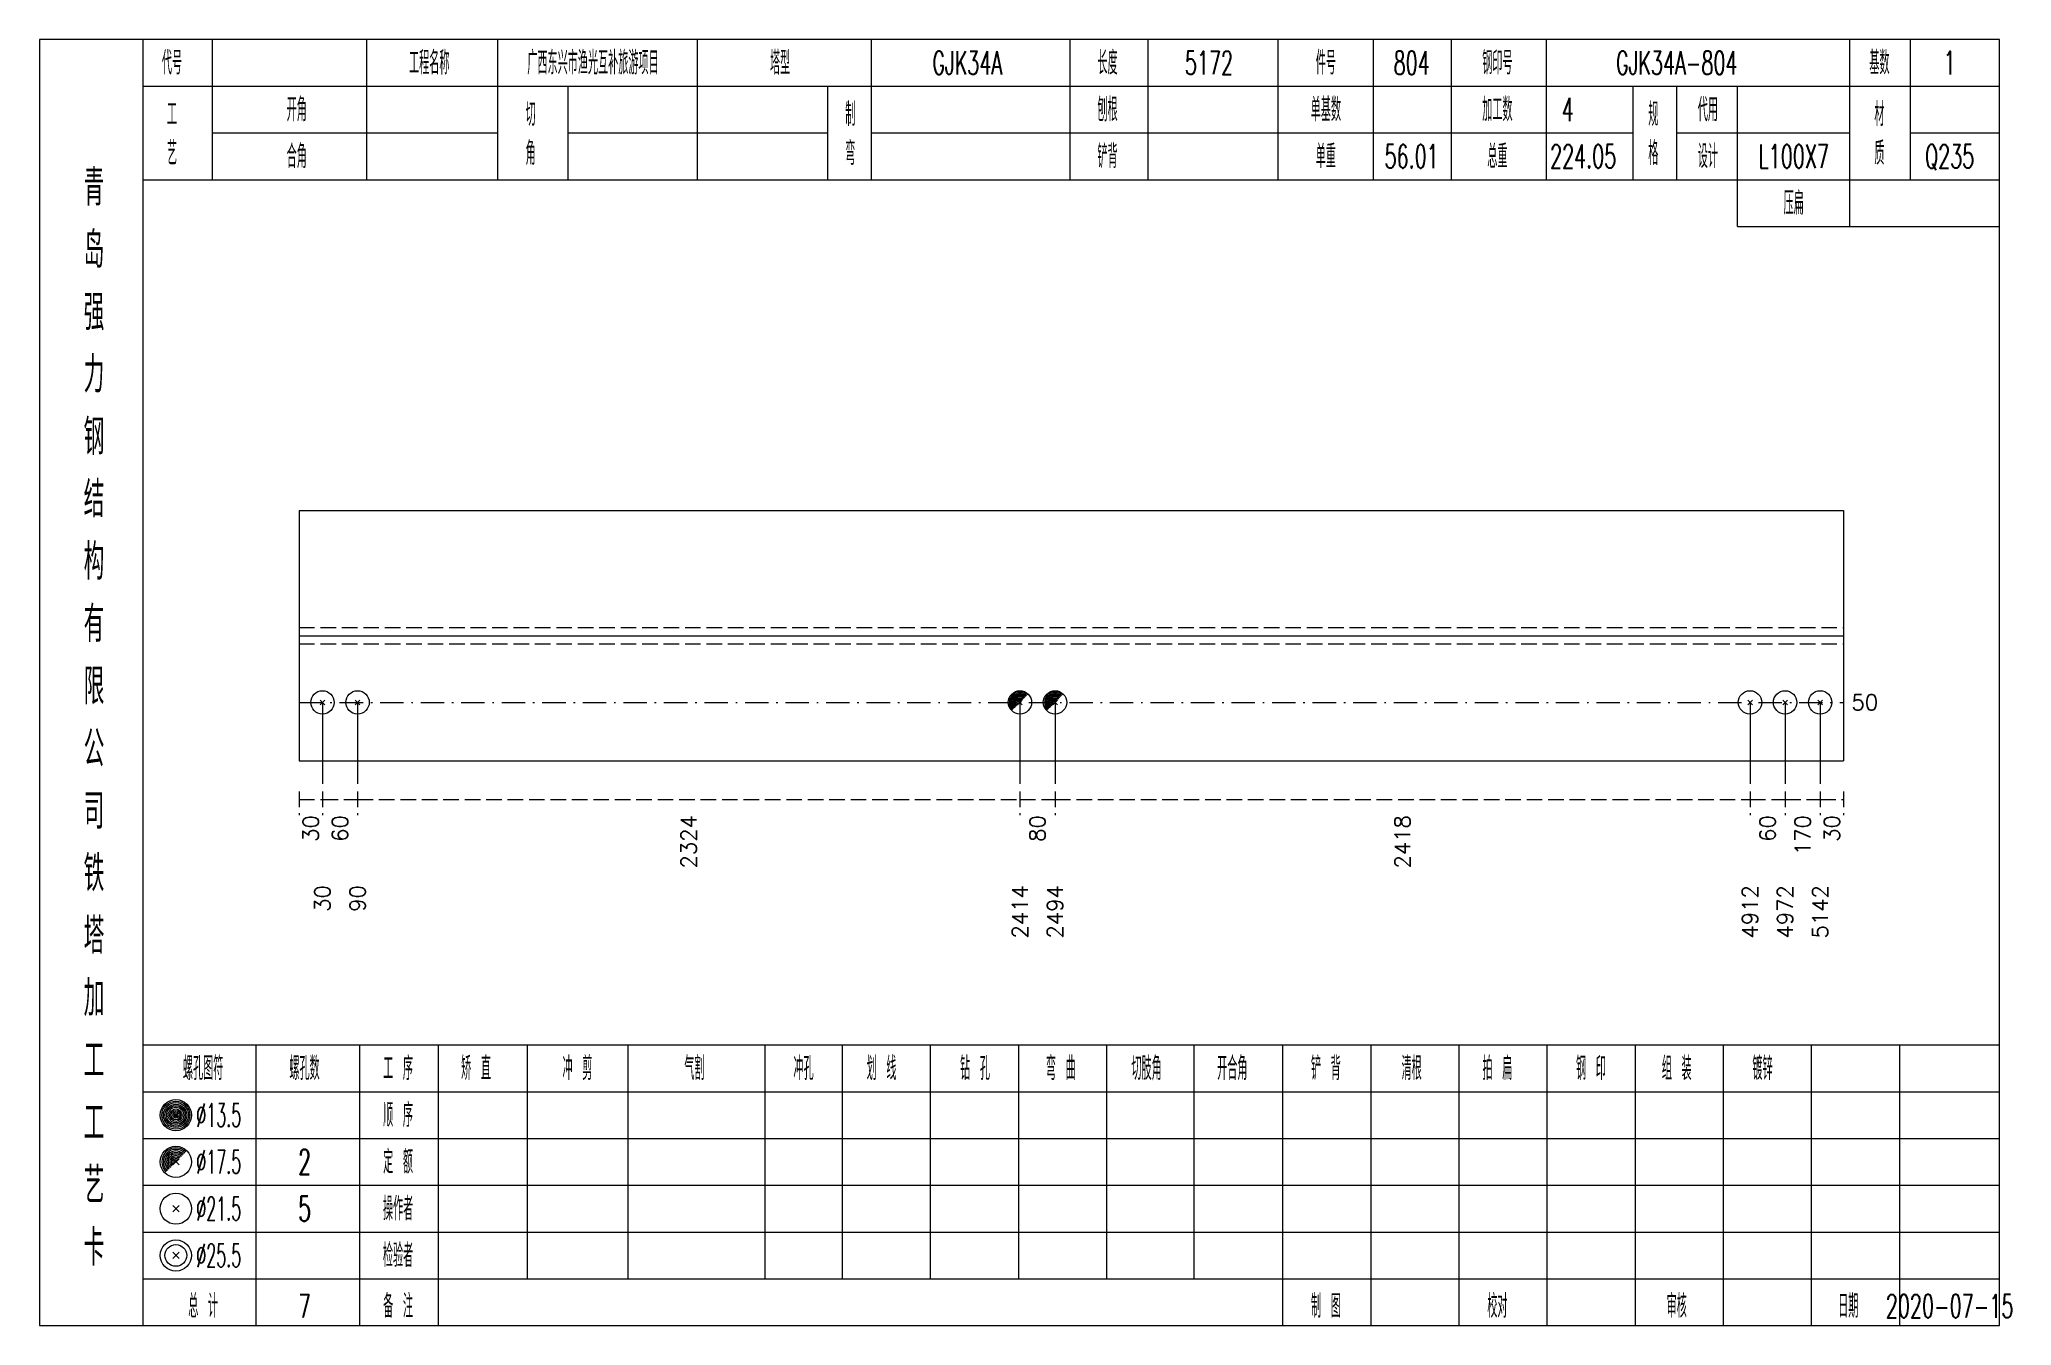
# Model space of a CAD drawing. Extents: x 0 to 2606, y -377 to 6479.
# Drawn here: x 2091.2 to 2344.1, y 3150 to 3315 of the extents above; entities that cross this region are included whole.
import ezdxf
from ezdxf.enums import TextEntityAlignment as Align

# ---------------------------------------------------------------- set-up
doc = ezdxf.new("R2010")
doc.units = 0
doc.header["$MEASUREMENT"] = 0
doc.linetypes.add('一点画线', pattern=[5.2, 3, -1, 0.2, -1])
doc.linetypes.add('虚线', pattern=[2.75, 2, -0.75])
doc.layers.get('0').update_dxf_attribs({"linetype": 'CONTINUOUS', "lineweight": 25})
doc.layers.add('1', color=7, linetype='CONTINUOUS', lineweight=25)
doc.layers.add('4', color=7, linetype='CONTINUOUS', lineweight=25)
doc.styles.get("Standard").update_dxf_attribs({"font": 'simplex.shx', "width": 0.7, "height": 3, "bigfont": 'gbhzfs.shx'})

msp = doc.modelspace()

# ---------------------------------------------------------------- texts
at = {"color": 7, "linetype": 'Continuous', "lineweight": 13}
msp.add_text('50', height=2, dxfattribs=at).set_placement((2323.6, 3229.95), align=Align.MIDDLE_LEFT)
at = {"color": 8, "linetype": 'Continuous', "lineweight": 9}
for s, p in [('30', (2126, 3215.5)), ('60', (2129.75, 3215.5)), ('2324', (2174.48, 3215.5)), ('80', (2219.21, 3215.5)), ('2418', (2266.03, 3215.5)), ('60', (2312.85, 3215.5)), ('170', (2317.35, 3215.5)), ('30', (2321.1, 3215.5))]:
    msp.add_text(s, height=2, rotation=90, dxfattribs=at).set_placement(p, align=Align.MIDDLE_RIGHT)
at = {"layer": '1', "color": 7, "linetype": 'Continuous', "lineweight": 13}
for s, p in [('30', (2127.5, 3206.5)), ('90', (2132, 3206.5)), ('2414', (2216.96, 3206.5)), ('2494', (2221.46, 3206.5)), ('4912', (2310.6, 3206.5)), ('4972', (2315.1, 3206.5)), ('5142', (2319.6, 3206.5))]:
    msp.add_text(s, height=2, rotation=90, dxfattribs=at).set_placement(p, align=Align.MIDDLE_RIGHT)
at = {"layer": '4', "color": 1, "linetype": 'Continuous', "lineweight": 13}
for s, height, width, p in [('代号', 3, 0.6, (2108.2, 3312)), ('工程名称', 3, 0.6, (2141.2, 3312)), ('广西东兴市渔光互补旅游项目', 3, 0.6, (2162.2, 3312)), ('塔型', 3, 0.6, (2186.2, 3312)), ('长度', 3, 0.6, (2228.2, 3312)), ('件号', 3, 0.6, (2256.2, 3312)), ('钢印号', 3, 0.6, (2278.2, 3312)), ('基数', 3, 0.6, (2327.2, 3312)), ('GJK34A', 3, 0.6, (2210.2, 3312)), ('5172', 3, 0.6, (2241.2, 3312)), ('804', 3, 0.6, (2267.2, 3312)), ('GJK34A-804', 3, 0.6, (2301.2, 3312)), ('1', 3, 0.6, (2336.2, 3312)), ('工', 3, 0.6, (2108.2, 3305.4)), ('开角', 3, 0.6, (2124.2, 3306)), ('切', 3, 0.6, (2154.2, 3305.4)), ('制', 3, 0.6, (2195.2, 3305.4)), ('刨根', 3, 0.6, (2228.2, 3306)), ('单基数', 3, 0.6, (2256.2, 3306)), ('加工数', 3, 0.6, (2278.2, 3306)), ('4', 3, 0.6, (2287.2, 3306)), ('规', 3, 0.6, (2298.2, 3305.4)), ('代用', 3, 0.6, (2305.2, 3306)), ('材', 3, 0.6, (2327.2, 3305.4)), ('艺', 3, 0.6, (2108.2, 3300.4)), ('合角', 3, 0.6, (2124.2, 3300)), ('角', 3, 0.6, (2154.2, 3300.4)), ('弯', 3, 0.6, (2195.2, 3300.4)), ('铲背', 3, 0.6, (2228.2, 3300)), ('单重', 3, 0.6, (2256.2, 3300)), ('56.01', 3, 0.6, (2267.2, 3300)), ('总重', 3, 0.6, (2278.2, 3300)), ('224.05', 3, 0.6, (2289.2, 3300)), ('格', 3, 0.6, (2298.2, 3300.4)), ('设计', 3, 0.6, (2305.2, 3300)), ('L100X7', 3, 0.6, (2316.2, 3300)), ('质', 3, 0.6, (2327.2, 3300.4)), ('Q235', 3, 0.6, (2336.2, 3300)), ('青', 4.6, 0.8, (2098.2, 3296)), ('压扁', 3, 0.6, (2316.2, 3294)), ('岛', 4.6, 0.8, (2098.2, 3288)), ('强', 4.6, 0.8, (2098.2, 3280)), ('力', 4.6, 0.8, (2098.2, 3272)), ('钢', 4.6, 0.8, (2098.2, 3264)), ('结', 4.6, 0.8, (2098.2, 3256)), ('构', 4.6, 0.8, (2098.2, 3248)), ('有', 4.6, 0.8, (2098.2, 3240)), ('限', 4.6, 0.8, (2098.2, 3232)), ('公', 4.6, 0.8, (2098.2, 3224)), ('司', 4.6, 0.8, (2098.2, 3216)), ('铁', 4.6, 0.8, (2098.2, 3208)), ('塔', 4.6, 0.8, (2098.2, 3200)), ('加', 4.6, 0.8, (2098.2, 3192)), ('工', 4.6, 0.8, (2098.2, 3184)), ('螺孔图符', 3, 0.6, (2112.2, 3183)), ('螺孔数', 3, 0.6, (2125.2, 3183)), ('工 序', 3, 0.6, (2137.2, 3183)), ('矫 直', 3, 0.6, (2147.2, 3183)), ('冲 剪', 3, 0.6, (2160.2, 3183)), ('气割', 3, 0.6, (2175.2, 3183)), ('冲孔', 3, 0.6, (2189.2, 3183)), ('划 线', 3, 0.6, (2199.2, 3183)), ('钻 孔', 3, 0.6, (2211.2, 3183)), ('弯 曲', 3, 0.6, (2222.2, 3183)), ('切肢角', 3, 0.6, (2233.2, 3183)), ('开合角', 3, 0.6, (2244.2, 3183)), ('铲 背', 3, 0.6, (2256.2, 3183)), ('清根', 3, 0.6, (2267.2, 3183)), ('拍 扁', 3, 0.6, (2278.2, 3183)), ('钢 印', 3, 0.6, (2290.2, 3183)), ('组 装', 3, 0.6, (2301.2, 3183)), ('镀锌', 3, 0.6, (2312.2, 3183)), ('工', 4.6, 0.8, (2098.2, 3176)), ('%%C13.5', 3, 0.5, (2114.2, 3177)), ('顺 序', 3, 0.6, (2137.2, 3177)), ('%%C17.5', 3, 0.5, (2114.2, 3171)), ('2', 3.2, 0.6, (2125.2, 3171)), ('定 额', 3, 0.6, (2137.2, 3171)), ('艺', 4.6, 0.8, (2098.2, 3168)), ('%%C21.5', 3, 0.5, (2114.2, 3165)), ('5', 3.2, 0.6, (2125.2, 3165)), ('操作者', 3, 0.6, (2137.2, 3165)), ('卡', 4.6, 0.8, (2098.2, 3160)), ('%%C25.5', 3, 0.5, (2114.2, 3159)), ('检验者', 3, 0.6, (2137.2, 3159)), ('总 计', 3, 0.6, (2112.2, 3152.5)), ('备 注', 3, 0.6, (2137.2, 3152.5)), ('制 图', 3, 0.6, (2256.2, 3152.5)), ('校对', 3, 0.6, (2278.2, 3152.5)), ('审核', 3, 0.6, (2301.2, 3152.5)), ('日期', 3, 0.6, (2323.2, 3152.5)), ('7', 3, 0.6, (2125.2, 3152.5)), ('2020-07-15', 3, 0.6, (2336.2, 3152.5))]:
    msp.add_text(s, height=height, dxfattribs=dict(at, width=width)).set_placement(p, align=Align.MIDDLE_CENTER)

# ---------------------------------------------------------------- linework, layer by layer
at = {"color": 7, "linetype": 'Continuous', "lineweight": 18}
for p, q in [((2124.5, 3254.55), (2124.5, 3222.45)), ((2124.5, 3254.55), (2322.6, 3254.55)), ((2322.6, 3254.55), (2322.6, 3222.45)), ((2124.5, 3238.5), (2322.6, 3238.5))]:
    msp.add_line(p, q, dxfattribs=at)
at = {"color": 1, "linetype": '虚线', "lineweight": 18}
for p, q in [((2124.5, 3239.55), (2322.6, 3239.55)), ((2124.5, 3237.45), (2322.6, 3237.45))]:
    msp.add_line(p, q, dxfattribs=at)
at = {"color": 3, "linetype": '一点画线', "lineweight": 13}
msp.add_line((2124.5, 3229.95), (2322.6, 3229.95), dxfattribs=at)
at = {"color": 7, "linetype": 'Continuous', "lineweight": 13}
for p, q in [((2127.5, 3229.95), (2127.5, 3219.5)), ((2132, 3229.95), (2132, 3219.5)), ((2216.96, 3229.95), (2216.96, 3219.5)), ((2221.46, 3229.95), (2221.46, 3219.5)), ((2310.6, 3229.95), (2310.6, 3219.5)), ((2315.1, 3229.95), (2315.1, 3219.5)), ((2319.6, 3229.95), (2319.6, 3219.5))]:
    msp.add_line(p, q, dxfattribs=at)
at = {"color": 8, "linetype": '虚线', "lineweight": 9}
for p, q in [((2124.5, 3218.5), (2124.5, 3215.5)), ((2124.5, 3217.5), (2127.5, 3217.5)), ((2127.5, 3218.5), (2127.5, 3215.5)), ((2127.5, 3218.5), (2127.5, 3215.5)), ((2127.5, 3217.5), (2132, 3217.5)), ((2132, 3218.5), (2132, 3215.5)), ((2132, 3218.5), (2132, 3215.5)), ((2132, 3217.5), (2216.96, 3217.5)), ((2216.96, 3218.5), (2216.96, 3215.5)), ((2216.96, 3218.5), (2216.96, 3215.5)), ((2216.96, 3217.5), (2221.46, 3217.5)), ((2221.46, 3218.5), (2221.46, 3215.5)), ((2221.46, 3218.5), (2221.46, 3215.5)), ((2221.46, 3217.5), (2310.6, 3217.5)), ((2310.6, 3218.5), (2310.6, 3215.5)), ((2310.6, 3218.5), (2310.6, 3215.5)), ((2310.6, 3217.5), (2315.1, 3217.5)), ((2315.1, 3218.5), (2315.1, 3215.5)), ((2315.1, 3218.5), (2315.1, 3215.5)), ((2315.1, 3217.5), (2319.6, 3217.5)), ((2319.6, 3218.5), (2319.6, 3215.5)), ((2319.6, 3218.5), (2319.6, 3215.5)), ((2319.6, 3217.5), (2322.6, 3217.5)), ((2322.6, 3218.5), (2322.6, 3215.5))]:
    msp.add_line(p, q, dxfattribs=at)
at = {"layer": '1', "color": 7, "linetype": 'Continuous', "lineweight": 13}
for p, q in [((2127.2, 3229.65), (2127.8, 3230.25)), ((2127.8, 3229.65), (2127.2, 3230.25)), ((2131.7, 3229.65), (2132.3, 3230.25)), ((2132.3, 3229.65), (2131.7, 3230.25)), ((2310.3, 3229.65), (2310.9, 3230.25)), ((2310.9, 3229.65), (2310.3, 3230.25)), ((2314.8, 3229.65), (2315.4, 3230.25)), ((2315.4, 3229.65), (2314.8, 3230.25)), ((2319.3, 3229.65), (2319.9, 3230.25)), ((2319.9, 3229.65), (2319.3, 3230.25))]:
    msp.add_line(p, q, dxfattribs=at)
at = {"layer": '1', "color": 7, "linetype": 'Continuous', "lineweight": 0}
for p, q in [((2216.66, 3229.65), (2217.26, 3230.25)), ((2216.66, 3230.25), (2217.26, 3229.65)), ((2221.16, 3229.65), (2221.76, 3230.25)), ((2221.16, 3230.25), (2221.76, 3229.65))]:
    msp.add_line(p, q, dxfattribs=at)
at = {"layer": '1', "color": 7, "linetype": 'Continuous', "lineweight": 18}
msp.add_line((2124.5, 3222.45), (2322.6, 3222.45), dxfattribs=at)
at = {"layer": '1', "color": 7, "linetype": 'Continuous', "lineweight": 13}
for centre in [(2127.5, 3229.95), (2132, 3229.95), (2216.96, 3229.95), (2221.46, 3229.95), (2310.6, 3229.95), (2315.1, 3229.95), (2319.6, 3229.95)]:
    msp.add_circle(centre, 1.5, dxfattribs=at)
for centre, radius in [((2216.96, 3229.95), 1.35), ((2216.96, 3229.95), 1.2), ((2216.96, 3229.95), 1.05), ((2216.96, 3229.95), 0.9), ((2216.96, 3229.95), 0.75), ((2216.96, 3229.95), 0.6), ((2216.96, 3229.95), 0.45), ((2216.96, 3229.95), 0.3), ((2221.46, 3229.95), 1.35), ((2221.46, 3229.95), 1.2), ((2221.46, 3229.95), 1.05), ((2221.46, 3229.95), 0.9), ((2221.46, 3229.95), 0.75), ((2221.46, 3229.95), 0.6), ((2221.46, 3229.95), 0.45), ((2221.46, 3229.95), 0.3), ((2216.96, 3229.95), 0.15), ((2221.46, 3229.95), 0.15)]:
    msp.add_arc(centre, radius, 45, 225, dxfattribs=at)
at = {"layer": '4', "color": 1, "linetype": 'Continuous', "lineweight": 18}
for p, q in [((2104.5, 3150), (2104.5, 3315)), ((2113.4, 3297), (2113.4, 3315)), ((2133.2, 3297), (2133.2, 3315)), ((2150, 3297), (2150, 3315)), ((2175.6, 3297), (2175.6, 3315)), ((2197.9, 3297), (2197.9, 3315)), ((2223.4, 3297), (2223.4, 3315)), ((2233.4, 3297), (2233.4, 3315)), ((2250.1, 3297), (2250.1, 3315)), ((2262.3, 3297), (2262.3, 3315)), ((2272.3, 3297), (2272.3, 3315)), ((2284.5, 3297), (2284.5, 3315)), ((2323.4, 3291), (2323.4, 3315)), ((2331.2, 3297), (2331.2, 3315)), ((2104.5, 3309), (2342.6, 3309)), ((2159, 3297), (2159, 3309)), ((2192.3, 3297), (2192.3, 3309)), ((2295.6, 3297), (2295.6, 3309)), ((2301.2, 3297), (2301.2, 3309)), ((2309, 3291), (2309, 3309)), ((2113.4, 3303), (2150, 3303)), ((2159, 3303), (2192.3, 3303)), ((2197.9, 3303), (2295.6, 3303)), ((2301.2, 3303), (2323.4, 3303)), ((2331.2, 3303), (2342.6, 3303)), ((2104.5, 3297), (2342.6, 3297)), ((2309, 3291), (2342.6, 3291)), ((2104.5, 3186), (2342.6, 3186)), ((2119, 3150), (2119, 3186)), ((2132.3, 3150), (2132.3, 3186)), ((2142.4, 3150), (2142.4, 3186)), ((2153.8, 3156), (2153.8, 3186)), ((2166.7, 3156), (2166.7, 3186)), ((2184.3, 3156), (2184.3, 3186)), ((2194.2, 3156), (2194.2, 3186)), ((2205.5, 3156), (2205.5, 3186)), ((2216.8, 3156), (2216.8, 3186)), ((2228.1, 3156), (2228.1, 3186)), ((2239.3, 3156), (2239.3, 3186)), ((2250.7, 3156), (2250.7, 3186)), ((2262, 3156), (2262, 3186)), ((2273.3, 3156), (2273.3, 3186)), ((2284.6, 3156), (2284.6, 3186)), ((2295.9, 3156), (2295.9, 3186)), ((2307.2, 3156), (2307.2, 3186)), ((2318.5, 3156), (2318.5, 3186)), ((2329.8, 3156), (2329.8, 3186)), ((2104.5, 3180), (2342.6, 3180)), ((2104.5, 3174), (2342.6, 3174)), ((2104.5, 3168), (2342.6, 3168)), ((2104.5, 3162), (2342.6, 3162)), ((2104.5, 3156), (2342.6, 3156)), ((2250.7, 3150), (2250.7, 3156)), ((2262, 3150), (2262, 3156)), ((2273.3, 3150), (2273.3, 3156)), ((2284.6, 3150), (2284.6, 3156)), ((2295.9, 3150), (2295.9, 3156)), ((2307.2, 3150), (2307.2, 3156)), ((2318.5, 3150), (2318.5, 3156)), ((2329.8, 3150), (2329.8, 3156))]:
    msp.add_line(p, q, dxfattribs=at)
at = {"layer": '4', "color": 7, "linetype": 'Continuous', "lineweight": 13}
for p, q in [((2108.5, 3176.8), (2108.9, 3177.2)), ((2108.9, 3176.8), (2108.5, 3177.2)), ((2108.3, 3164.6), (2109.1, 3165.4)), ((2109.1, 3164.6), (2108.3, 3165.4)), ((2108.3, 3158.6), (2109.1, 3159.4)), ((2109.1, 3158.6), (2108.3, 3159.4))]:
    msp.add_line(p, q, dxfattribs=at)
at = {"layer": '4', "color": 7, "linetype": 'Continuous', "lineweight": 0}
for p, q in [((2108.3, 3170.6), (2109.1, 3171.4)), ((2108.3, 3171.4), (2109.1, 3170.6))]:
    msp.add_line(p, q, dxfattribs=at)
at = {"layer": '4', "color": 1, "linetype": 'Continuous', "lineweight": 18}
msp.add_lwpolyline([(2091.2, 3315), (2091.2, 3150), (2342.6, 3150), (2342.6, 3315)], close=True, dxfattribs=at)
at = {"layer": '4', "color": 7, "linetype": 'Continuous', "lineweight": 13}
for centre, radius in [((2108.7, 3177), 2), ((2108.7, 3177), 1.8), ((2108.7, 3177), 1.6), ((2108.7, 3177), 1.4), ((2108.7, 3177), 1.2), ((2108.7, 3177), 1), ((2108.7, 3177), 0.8), ((2108.7, 3177), 0.6), ((2108.7, 3177), 0.4), ((2108.7, 3177), 0.2), ((2108.7, 3171), 2), ((2108.7, 3165), 2), ((2108.7, 3159), 2), ((2108.7, 3159), 1.4)]:
    msp.add_circle(centre, radius, dxfattribs=at)
for radius in [1.8, 1.6, 1.4, 1.2, 1, 0.8, 0.6, 0.4, 0.2]:
    msp.add_arc((2108.7, 3171), radius, 45, 225, dxfattribs=at)

msp.set_redraw_order([(e.dxf.handle, doc.entitydb.next_handle()) for e in msp.query("TEXT MTEXT ATTDEF DIMENSION ARC_DIMENSION")])  # texts and dimensions are drawn at this point

doc.saveas('drawing.dxf')
